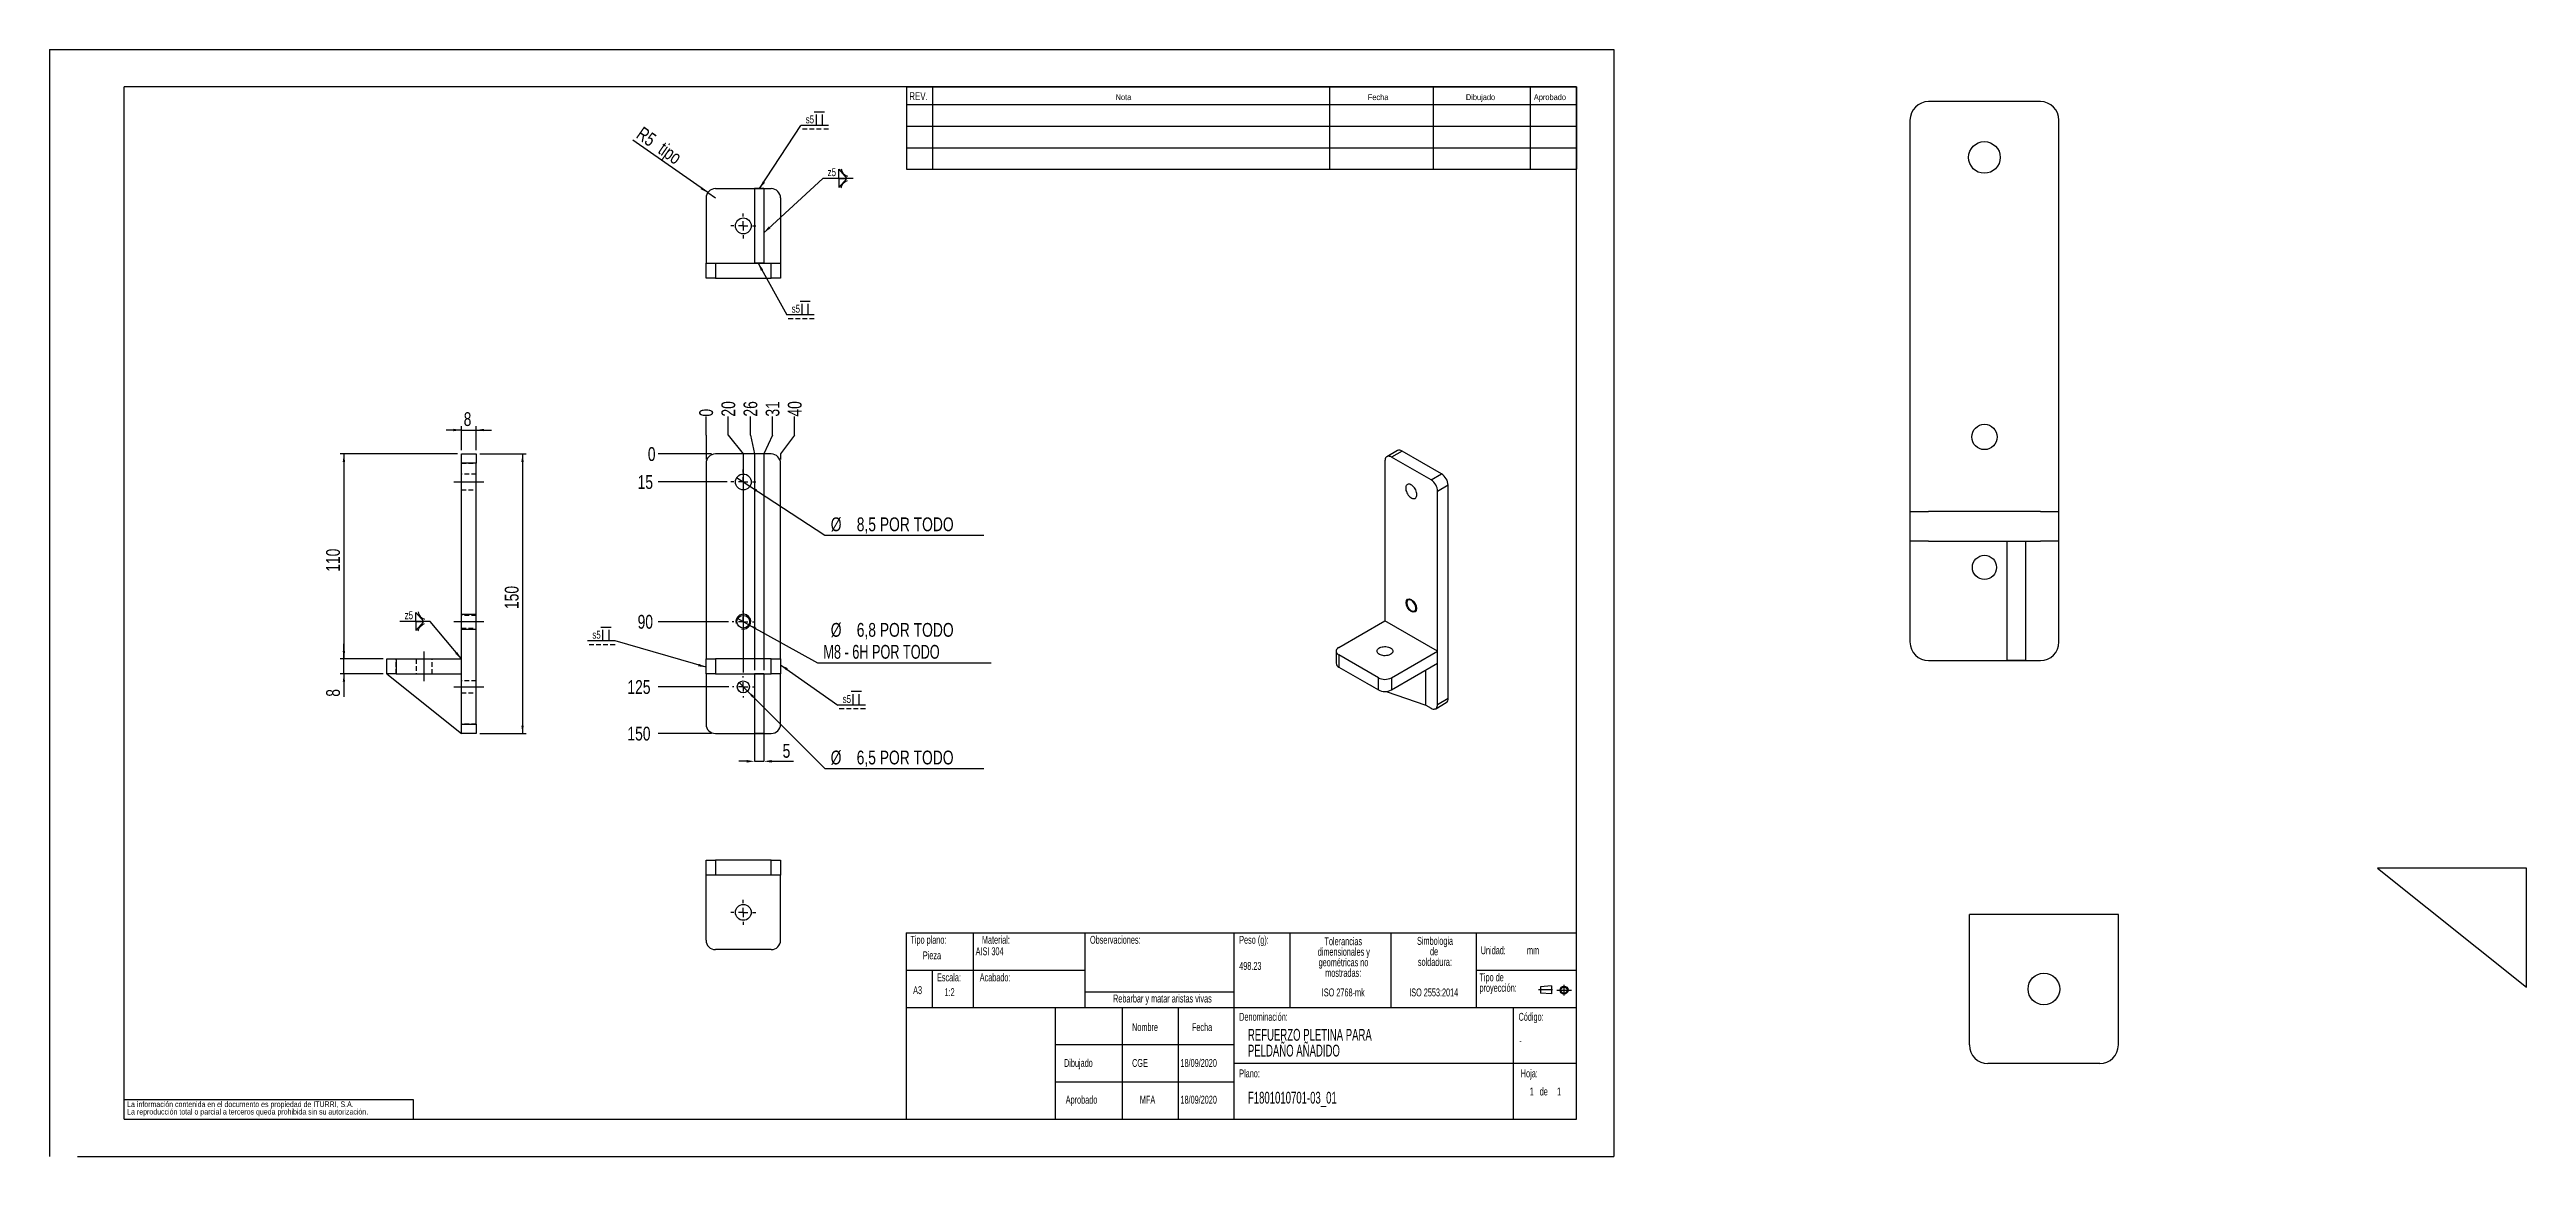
# Model space of a CAD drawing. Extents: x 0 to 2826, y 0 to 813.
# Drawn here: x 0 to 665, y 0 to 297 of the extents above.
import ezdxf

# ---------------------------------------------------------------- set-up
doc = ezdxf.new("R2010")
doc.units = 0
doc.header["$PDSIZE"] = -1
doc.linetypes.add('CENTERX2', pattern=[20.32, 12.7, -2.54, 2.54, -2.54])
doc.linetypes.add('HIDDEN', pattern=[1.905, 1.27, -0.635])
doc.layers.get('0').update_dxf_attribs({"linetype": 'CONTINUOUS'})
doc.layers.get('Defpoints').update_dxf_attribs({"linetype": 'CONTINUOUS'})
for name, color, linetype in [('FORMATO', 7, 'CONTINUOUS'), ('MARCADO', 5, 'CONTINUOUS'), ('SLD-0', 179, 'CONTINUOUS')]:
    doc.layers.add(name, color=color, linetype=linetype)
doc.styles.add('SLDTEXTSTYLE0', font='TXT', dxfattribs={"width": 0.605})
doc.styles.add('SLDTEXTSTYLE1', font='TXT', dxfattribs={"width": 0.75})
doc.styles.add('SLDTEXTSTYLE2', font='TXT', dxfattribs={"width": 0.6875})
doc.dimstyles.new('SLDDIMSTYLE0', dxfattribs={"dimtxt": 3.704167, "dimasz": 2.116667, "dimexe": 0, "dimexo": 0.0625, "dimgap": 0.926042, "dimtad": 0, "dimtih": 1, "dimtoh": 1, "dimdec": 0, "dimlfac": 2, "dimrnd": 1e-09, "dimdsep": 46, "dimtxsty": 'SLDTEXTSTYLE1', "dimblk1": 'NONE', "dimblk2": 'NONE', "dimsah": 1, "dimcen": 0.09, "dimadec": 0, "dimazin": 0, "dimtfac": 1, "dimtdec": 0, "dimtofl": 0, "dimtmove": 0, "dimatfit": 3, "dimldrblk": 'NONE', "dimfxl": 1, "dimtolj": 1, "dimtzin": 12, "dimarcsym": 0})
doc.dimstyles.new('SLDDIMSTYLE1', dxfattribs={"dimtxt": 3.704167, "dimasz": 2.116667, "dimexe": 0, "dimexo": 0.0625, "dimgap": 0.926042, "dimtad": 0, "dimtih": 1, "dimtoh": 1, "dimdec": 1, "dimlfac": 2, "dimrnd": 1e-09, "dimzin": 12, "dimdsep": 46, "dimtxsty": 'SLDTEXTSTYLE1', "dimblk1": 'NONE', "dimblk2": 'NONE', "dimsah": 1, "dimcen": 0.09, "dimadec": 0, "dimazin": 0, "dimtfac": 1, "dimtdec": 1, "dimtofl": 0, "dimtmove": 0, "dimatfit": 3, "dimldrblk": 'NONE', "dimfxl": 1, "dimtolj": 1, "dimtzin": 12, "dimarcsym": 0})
doc.dimstyles.new('SLDDIMSTYLE2', dxfattribs={"dimtxt": 3.704167, "dimasz": 2.116667, "dimexe": 0, "dimexo": 0.0625, "dimgap": 0.926042, "dimtad": 0, "dimtih": 1, "dimtoh": 1, "dimdec": 1, "dimlfac": 2, "dimrnd": 1e-09, "dimzin": 12, "dimdsep": 46, "dimtxsty": 'SLDTEXTSTYLE1', "dimblk1": 'NONE', "dimsah": 1, "dimcen": 0, "dimadec": 0, "dimazin": 0, "dimtfac": 1, "dimtdec": 1, "dimtmove": 0, "dimatfit": 3, "dimldrblk": 'NONE', "dimfxl": 1, "dimtolj": 1, "dimtzin": 12, "dimarcsym": 0})
doc.dimstyles.new('SLDDIMSTYLE3', dxfattribs={"dimtxt": 0.18, "dimasz": 2.116667, "dimexe": 0, "dimexo": 0.0625, "dimgap": 0, "dimtad": 0, "dimtih": 1, "dimtoh": 1, "dimdec": 0, "dimrnd": 1e-09, "dimzin": 0, "dimdsep": 46, "dimtxsty": 'Standard', "dimsah": 1, "dimcen": 0.09, "dimadec": 0, "dimazin": 0, "dimtfac": 2.116667, "dimtdec": 0, "dimtofl": 0, "dimtmove": 0, "dimatfit": 3, "dimfxl": 1, "dimtolj": 1, "dimtzin": 0, "dimarcsym": 0})
doc.dimstyles.new('SLDDIMSTYLE4', dxfattribs={"dimtxt": 3.704167, "dimasz": 2.116667, "dimexe": 0, "dimexo": 0.0625, "dimgap": 0.926042, "dimtad": 1, "dimdec": 1, "dimlfac": 2, "dimrnd": 1e-09, "dimzin": 12, "dimdsep": 46, "dimtxsty": 'SLDTEXTSTYLE1', "dimsah": 1, "dimcen": 0.09, "dimadec": 0, "dimazin": 0, "dimtfac": 1, "dimtdec": 1, "dimtofl": 0, "dimtmove": 0, "dimatfit": 3, "dimfxl": 1, "dimtolj": 1, "dimtzin": 12, "dimarcsym": 0})
doc.dimstyles.new('SLDDIMSTYLE5', dxfattribs={"dimtxt": 3.704167, "dimasz": 2.116667, "dimexe": 0, "dimexo": 0.0625, "dimgap": 0.926042, "dimtad": 1, "dimdec": 1, "dimlfac": 2, "dimrnd": 1e-09, "dimzin": 12, "dimdsep": 46, "dimtxsty": 'SLDTEXTSTYLE1', "dimsah": 1, "dimcen": 0.09, "dimadec": 0, "dimazin": 0, "dimtfac": 1, "dimtdec": 1, "dimtmove": 0, "dimatfit": 0, "dimfxl": 1, "dimtolj": 1, "dimtzin": 12, "dimarcsym": 0})
doc.dimstyles.new('SLDDIMSTYLE6', dxfattribs={"dimtxt": 3.704167, "dimasz": 2.116667, "dimexe": 0, "dimexo": 0.0625, "dimgap": 0.926042, "dimtad": 1, "dimdec": 1, "dimlfac": 2, "dimrnd": 1e-09, "dimzin": 12, "dimdsep": 46, "dimtxsty": 'SLDTEXTSTYLE1', "dimsah": 1, "dimcen": 0, "dimadec": 0, "dimazin": 0, "dimtfac": 1, "dimtdec": 1, "dimtofl": 0, "dimtmove": 0, "dimatfit": 3, "dimfxl": 1, "dimtolj": 1, "dimtzin": 12, "dimarcsym": 0})

msp = doc.modelspace()

# ---------------------------------------------------------------- texts
at = {"layer": 'FORMATO', "attachment_point": 1, "style": 'SLDTEXTSTYLE1'}
for s, insert, char_height in [('REV.', (230.836, 285.552), 2.1167), ('Nota', (286.224, 285.026), 1.5875), ('Fecha', (353.926, 285.026), 1.5875), ('Dibujado', (380.261, 285.026), 1.5875), ('Aprobado', (398.51, 285.026), 1.5875)]:
    msp.add_mtext(s, dxfattribs=dict(at, insert=insert, char_height=char_height))
at = {"layer": 'SLD-0', "style": 'SLDTEXTSTYLE0'}
for s, insert, char_height, attachment_point in [('Tipo plano:', (231.129, 59.181), 2.11667, 1), ('Tipo plano:', (231.129, 59.181), 2.11667, 1), ('Pieza', (234.473, 55.019), 2.1167, 1), ('Pieza', (234.473, 55.019), 2.1167, 1), ('AISI 304', (248.635, 56.106), 2.1167, 1), ('AISI 304', (248.635, 56.106), 2.1167, 1), ('Material:', (250.33, 59.181), 2.1167, 1), ('Material:', (250.33, 59.181), 2.1167, 1), ('Observaciones:', (279.339, 59.181), 2.11667, 1), ('Observaciones:', (279.339, 59.181), 2.11667, 1), ('Peso (g):', (319.403, 59.181), 2.1167, 1), ('Peso (g):', (319.403, 59.181), 2.1167, 1), ('Unidad:', (384.246, 56.371), 2.1167, 1), ('Unidad:', (384.246, 56.371), 2.1167, 1), ('mm', (396.662, 56.371), 2.1167, 1), ('mm', (396.662, 56.371), 2.1167, 1), ('Escala:', (238.263, 49.101), 2.1167, 1), ('Escala:', (238.263, 49.101), 2.1167, 1), ('Acabado:', (249.738, 49.101), 2.1167, 1), ('Acabado:', (249.738, 49.101), 2.1167, 1), ('498.23', (319.403, 52.181), 2.1167, 1), ('498.23', (319.403, 52.181), 2.1167, 1), ('A3', (231.859, 45.674), 2.1167, 1), ('A3', (231.859, 45.674), 2.1167, 1), ('1:2', (240.29, 45.135), 2.1167, 1), ('1:2', (240.29, 45.135), 2.1167, 1), ('Rebarbar y matar aristas vivas', (298.785, 43.424), 2.11667, 2), ('Rebarbar y matar aristas vivas', (298.785, 43.424), 2.11667, 2), ('ISO 2768-mk', (347.337, 45.06), 2.11667, 2), ('ISO 2768-mk', (347.337, 45.06), 2.11667, 2), ('ISO 2553:2014', (371.625, 45.06), 2.11667, 2), ('ISO 2553:2014', (371.625, 45.06), 2.11667, 2), ('Nombre', (290.638, 35.755), 2.1167, 1), ('Nombre', (290.638, 35.755), 2.1167, 1), ('Fecha', (306.708, 35.755), 2.1167, 1), ('Fecha', (306.708, 35.755), 2.1167, 1), ('Denominación:', (319.403, 38.514), 2.11667, 1), ('Denominación:', (319.403, 38.514), 2.11667, 1), ('Código:', (394.398, 38.514), 2.1167, 1), ('Código:', (394.398, 38.514), 2.1167, 1), ('-', (394.586, 32.193), 2.117, 1), ('-', (394.586, 32.193), 2.117, 1), ('Dibujado', (272.373, 26.14), 2.1167, 1), ('Dibujado', (272.373, 26.14), 2.1167, 1), ('CGE', (290.638, 26.14), 2.1167, 1), ('18/09/2020', (303.629, 26.14), 2.1167, 1), ('Plano:', (319.403, 23.338), 2.1167, 1), ('Plano:', (319.403, 23.338), 2.1167, 1), ('Hoja:', (395.014, 23.338), 2.1167, 1), ('Hoja:', (395.014, 23.338), 2.1167, 1), ('Aprobado', (272.825, 16.282), 2.1167, 1), ('Aprobado', (272.825, 16.282), 2.1167, 1), ('MFA', (292.735, 16.282), 2.1167, 1), ('18/09/2020', (303.629, 16.282), 2.1167, 1), ('F1801010701-03_01', (321.739, 17.347), 3.175, 1), ('F1801010701-03_01', (321.739, 17.347), 3.175, 1), ('1', (397.413, 18.475), 2.117, 1), ('1', (397.413, 18.475), 2.117, 1), ('1', (397.413, 18.475), 2.117, 1), ('1', (397.413, 18.475), 2.117, 1), ('de', (400.078, 18.475), 2.1167, 1), ('de', (400.078, 18.475), 2.1167, 1), ('de', (400.078, 18.475), 2.1167, 1), ('de', (400.078, 18.475), 2.1167, 1), ('1', (404.731, 18.475), 2.117, 1), ('1', (404.731, 18.475), 2.117, 1), ('1', (404.731, 18.475), 2.117, 1), ('1', (404.731, 18.475), 2.117, 1)]:
    msp.add_mtext(s, dxfattribs=dict(at, insert=insert, char_height=char_height, attachment_point=attachment_point))

# ---------------------------------------------------------------- blocks, each defined once
blk = doc.blocks.new('BLOQUE3')
at = {"color": 7, "linetype": 'CENTERX2'}
for p, q in [((397.92, 130.06), (394.8, 130.06)), ((398.88, 130.02), (402.16, 130.02)), ((400.52, 128.85), (400.52, 131.19))]:
    blk.add_line(p, q, dxfattribs=at)
at = {"color": 7, "linetype": 'Continuous'}
for p, q in [((397.68, 130.95), (395.23, 130.77)), ((395.23, 130.77), (395.23, 129.34)), ((397.68, 129.16), (395.23, 129.34)), ((397.68, 130.95), (397.68, 129.16))]:
    blk.add_line(p, q, dxfattribs=at)
for radius in [0.892, 0.713]:
    blk.add_circle((400.52, 130.02), radius, dxfattribs=at)
blk = doc.blocks.new('SW_NOTE_0')
at = {"layer": 'SLD-0', "color": 0, "attachment_point": 2, "style": 'SLDTEXTSTYLE0'}
for s, insert, char_height in [('dimensionales y', (7.54, -0.09), 2.1167), ('Tolerancias', (7.41, 2.73), 2.1167), ('geométricas no', (7.46, -2.92), 2.1167), ('mostradas:', (7.38, -5.74), 2.117)]:
    blk.add_mtext(s, dxfattribs=dict(at, insert=insert, char_height=char_height))
blk = doc.blocks.new('SW_NOTE_0_1')
at = {"layer": 'SLD-0', "color": 0, "attachment_point": 1, "style": 'SLDTEXTSTYLE0'}
for s, insert, char_height in [('Tipo de', (0, 2.73), 2.117), ('proyección:', (0, -0.09), 2.1167)]:
    blk.add_mtext(s, dxfattribs=dict(at, insert=insert, char_height=char_height))
blk = doc.blocks.new('SW_NOTE_0_2')
at = {"layer": 'SLD-0', "color": 0, "char_height": 2.117, "attachment_point": 2, "style": 'SLDTEXTSTYLE0'}
for s, insert in [('Simbologia', (7.11, 2.73)), ('de', (6.84, -0.09)), ('soldadura:', (7.06, -2.92))]:
    blk.add_mtext(s, dxfattribs=dict(at, insert=insert))
blk = doc.blocks.new('SW_NOTE_0_3')
at = {"layer": 'SLD-0', "color": 0, "char_height": 1.5, "attachment_point": 1, "style": 'SLDTEXTSTYLE1'}
for s, insert in [('La información contenida en el documento es propiedad de ITURRI, S.A.', (0, 1.93)), ('La reproducción total o parcial a terceros queda prohibida sin su autorización.', (0, -0.07))]:
    blk.add_mtext(s, dxfattribs=dict(at, insert=insert))
blk = doc.blocks.new('SW_NOTE_0_4')
at = {"layer": 'SLD-0', "color": 0, "char_height": 3.175, "attachment_point": 1, "style": 'SLDTEXTSTYLE0'}
for s, insert in [('REFUERZO PLETINA PARA', (0, 4.09)), ('PELDAÑO AÑADIDO', (0, -0.14))]:
    blk.add_mtext(s, dxfattribs=dict(at, insert=insert))
blk = doc.blocks.new('SW_NOTE_0_5')
at = {"layer": 'SLD-0', "color": 0, "attachment_point": 2, "style": 'SLDTEXTSTYLE0'}
for s, insert, char_height in [('dimensionales y', (7.54, -0.09), 2.1167), ('Tolerancias', (7.41, 2.73), 2.1167), ('geométricas no', (7.46, -2.92), 2.1167), ('mostradas:', (7.38, -5.74), 2.117)]:
    blk.add_mtext(s, dxfattribs=dict(at, insert=insert, char_height=char_height))
blk = doc.blocks.new('SW_NOTE_0_6')
at = {"layer": 'SLD-0', "color": 0, "attachment_point": 1, "style": 'SLDTEXTSTYLE0'}
for s, insert, char_height in [('Tipo de', (0, 2.73), 2.117), ('proyección:', (0, -0.09), 2.1167)]:
    blk.add_mtext(s, dxfattribs=dict(at, insert=insert, char_height=char_height))
blk = doc.blocks.new('SW_NOTE_0_7')
at = {"layer": 'SLD-0', "color": 0, "char_height": 2.117, "attachment_point": 2, "style": 'SLDTEXTSTYLE0'}
for s, insert in [('Simbologia', (7.11, 2.73)), ('de', (6.84, -0.09)), ('soldadura:', (7.06, -2.92))]:
    blk.add_mtext(s, dxfattribs=dict(at, insert=insert))
blk = doc.blocks.new('SW_NOTE_0_8')
at = {"layer": 'SLD-0', "color": 0, "char_height": 1.5, "attachment_point": 1, "style": 'SLDTEXTSTYLE1'}
for s, insert in [('La información contenida en el documento es propiedad de ITURRI, S.A.', (0, 1.93)), ('La reproducción total o parcial a terceros queda prohibida sin su autorización.', (0, -0.07))]:
    blk.add_mtext(s, dxfattribs=dict(at, insert=insert))
blk = doc.blocks.new('SW_NOTE_0_9')
at = {"layer": 'SLD-0', "color": 0, "char_height": 3.175, "attachment_point": 1, "style": 'SLDTEXTSTYLE0'}
for s, insert in [('REFUERZO PLETINA PARA', (0, 4.09)), ('PELDAÑO AÑADIDO', (0, -0.14))]:
    blk.add_mtext(s, dxfattribs=dict(at, insert=insert))
blk = doc.blocks.new('_D')
at = {"layer": 'FORMATO', "transparency": 16777216}
blk.add_line((177.76, 188.48), (163.37, 188.48), dxfattribs=at)
at = {"layer": 'FORMATO', "transparency": 16777216, "insert": (160.63, 190.31), "char_height": 3.7, "attachment_point": 1, "style": 'SLDTEXTSTYLE1'}
blk.add_mtext('0', dxfattribs=at)
blk = doc.blocks.new('_NONE')
blk = doc.blocks.new('_D_1')
at = {"layer": 'FORMATO', "color": 7, "transparency": 16777216}
blk.add_line((181.89, 180.98), (163.37, 180.98), dxfattribs=at)
at = {"layer": 'FORMATO', "color": 7, "transparency": 16777216, "insert": (157.89, 182.81), "char_height": 3.704, "attachment_point": 1, "style": 'SLDTEXTSTYLE1'}
blk.add_mtext('15', dxfattribs=at)
blk = doc.blocks.new('_D_2')
at = {"layer": 'FORMATO', "color": 7, "transparency": 16777216}
blk.add_line((182.31, 143.48), (163.37, 143.48), dxfattribs=at)
at = {"layer": 'FORMATO', "color": 7, "transparency": 16777216, "insert": (157.89, 145.31), "char_height": 3.704, "attachment_point": 1, "style": 'SLDTEXTSTYLE1'}
blk.add_mtext('90', dxfattribs=at)
blk = doc.blocks.new('_D_3')
at = {"layer": 'FORMATO', "color": 7, "transparency": 16777216}
blk.add_line((182.39, 125.98), (163.37, 125.98), dxfattribs=at)
at = {"layer": 'FORMATO', "color": 7, "transparency": 16777216, "insert": (155.15, 127.81), "char_height": 3.704, "attachment_point": 1, "style": 'SLDTEXTSTYLE1'}
blk.add_mtext('125', dxfattribs=at)
blk = doc.blocks.new('_D_4')
at = {"layer": 'FORMATO', "color": 7, "transparency": 16777216}
blk.add_line((177.76, 113.48), (163.37, 113.48), dxfattribs=at)
at = {"layer": 'FORMATO', "color": 7, "transparency": 16777216, "insert": (155.15, 115.31), "char_height": 3.704, "attachment_point": 1, "style": 'SLDTEXTSTYLE1'}
blk.add_mtext('150', dxfattribs=at)
blk = doc.blocks.new('_D_5')
at = {"layer": 'FORMATO', "transparency": 16777216}
for p, q in [((176.26, 193.52), (176.26, 198.52)), ((176.26, 193.52), (176.26, 188.52)), ((176.26, 188.52), (176.26, 186.98))]:
    blk.add_line(p, q, dxfattribs=at)
at = {"layer": 'FORMATO', "transparency": 16777216, "insert": (174.43, 198.52), "char_height": 3.7, "attachment_point": 1, "rotation": 90, "style": 'SLDTEXTSTYLE1'}
blk.add_mtext('0', dxfattribs=at)
blk = doc.blocks.new('_D_6')
at = {"layer": 'FORMATO', "color": 7, "transparency": 16777216}
for p, q in [((182.21, 193.52), (182.21, 198.52)), ((182.21, 193.52), (186.26, 188.52)), ((186.26, 188.52), (186.26, 129.86))]:
    blk.add_line(p, q, dxfattribs=at)
at = {"layer": 'FORMATO', "color": 7, "transparency": 16777216, "insert": (180.38, 198.52), "char_height": 3.704, "attachment_point": 1, "rotation": 90, "style": 'SLDTEXTSTYLE1'}
blk.add_mtext('20', dxfattribs=at)
blk = doc.blocks.new('_D_7')
at = {"layer": 'FORMATO', "color": 7, "transparency": 16777216}
for p, q in [((188.15, 193.52), (188.15, 198.52)), ((188.15, 193.52), (189.26, 188.52)), ((189.26, 188.52), (189.26, 130.48))]:
    blk.add_line(p, q, dxfattribs=at)
at = {"layer": 'FORMATO', "color": 7, "transparency": 16777216, "insert": (186.32, 198.52), "char_height": 3.704, "attachment_point": 1, "rotation": 90, "style": 'SLDTEXTSTYLE1'}
blk.add_mtext('26', dxfattribs=at)
blk = doc.blocks.new('_D_8')
at = {"layer": 'FORMATO', "color": 7, "transparency": 16777216}
for p, q in [((194.1, 193.52), (191.76, 188.52)), ((194.1, 193.52), (194.1, 198.52)), ((191.76, 188.52), (191.76, 130.48))]:
    blk.add_line(p, q, dxfattribs=at)
at = {"layer": 'FORMATO', "color": 7, "transparency": 16777216, "insert": (192.26, 198.52), "char_height": 3.704, "attachment_point": 1, "rotation": 90, "style": 'SLDTEXTSTYLE1'}
blk.add_mtext('31', dxfattribs=at)
blk = doc.blocks.new('_D_9')
at = {"layer": 'FORMATO', "color": 7, "transparency": 16777216}
for p, q in [((200.04, 193.52), (196.26, 188.52)), ((200.04, 193.52), (200.04, 198.52)), ((196.26, 188.52), (196.26, 186.98))]:
    blk.add_line(p, q, dxfattribs=at)
at = {"layer": 'FORMATO', "color": 7, "transparency": 16777216, "insert": (198.21, 198.52), "char_height": 3.704, "attachment_point": 1, "rotation": 90, "style": 'SLDTEXTSTYLE1'}
blk.add_mtext('40', dxfattribs=at)
blk = doc.blocks.new('_D_10')
at = {"layer": 'FORMATO', "transparency": 16777216}
for p, q in [((184.48, 182.14), (188.04, 179.82)), ((188.04, 179.82), (208.16, 166.69)), ((208.16, 166.69), (250.85, 166.69))]:
    blk.add_line(p, q, dxfattribs=at)
blk.add_solid([(188.04, 179.82), (189.64, 178.39), (189.99, 178.94)], dxfattribs=at)
at = {"layer": 'FORMATO', "transparency": 16777216, "attachment_point": 1, "style": 'SLDTEXTSTYLE1'}
for s, insert, char_height in [('%%c', (209.74, 171.47), 3.704), ('8,5 POR TODO', (216.72, 171.47), 3.7042)]:
    blk.add_mtext(s, dxfattribs=dict(at, insert=insert, char_height=char_height))
blk = doc.blocks.new('_D_11')
at = {"layer": 'FORMATO', "transparency": 16777216}
for p, q in [((184.78, 144.3), (187.75, 142.66)), ((187.75, 142.66), (206.17, 132.48)), ((206.17, 132.48), (252.84, 132.48))]:
    blk.add_line(p, q, dxfattribs=at)
blk.add_solid([(187.75, 142.66), (189.45, 141.35), (189.76, 141.92)], dxfattribs=at)
at = {"layer": 'FORMATO', "transparency": 16777216, "attachment_point": 1}
for s, insert, char_height, style in [('%%c', (209.74, 143.14), 3.704, 'SLDTEXTSTYLE1'), ('6,8 POR TODO', (216.72, 143.14), 3.7042, 'SLDTEXTSTYLE1'), ('M8 - 6H POR TODO', (207.76, 137.25), 3.7042, 'SLDTEXTSTYLE2')]:
    blk.add_mtext(s, dxfattribs=dict(at, insert=insert, char_height=char_height, style=style))
blk = doc.blocks.new('_D_12')
at = {"layer": 'FORMATO', "transparency": 16777216}
for p, q in [((185.11, 127.13), (187.41, 124.83)), ((187.41, 124.83), (208.13, 104.11)), ((208.13, 104.11), (250.83, 104.11))]:
    blk.add_line(p, q, dxfattribs=at)
blk.add_solid([(187.41, 124.83), (188.68, 123.11), (189.14, 123.57)], dxfattribs=at)
at = {"layer": 'FORMATO', "transparency": 16777216, "attachment_point": 1, "style": 'SLDTEXTSTYLE1'}
for s, insert, char_height in [('%%c', (209.72, 108.89), 3.704), ('6,5 POR TODO', (216.7, 108.89), 3.7042)]:
    blk.add_mtext(s, dxfattribs=dict(at, insert=insert, char_height=char_height))
blk = doc.blocks.new('SW_CENTERMARKSYMBOL_0')
at = {"layer": 'FORMATO', "color": 0}
for p, q in [((-2.5, 0), (-2.875, 0)), ((0, 0), (-1.25, 0)), ((0, 2.5), (0, 2.875)), ((0, 0), (0, 1.25)), ((0, 0), (0, -1.25)), ((0, 0), (1.25, 0)), ((2.5, 0), (2.875, 0)), ((0, -2.5), (0, -2.875))]:
    blk.add_line(p, q, dxfattribs=at)
blk = doc.blocks.new('SW_CENTERMARKSYMBOL_1')
at = {"layer": 'FORMATO', "color": 0}
for p, q in [((-2.5, 0), (-3.375, 0)), ((0, 0), (-1.25, 0)), ((0, 2.5), (0, 3.375)), ((0, 0), (0, 1.25)), ((0, 0), (0, -1.25)), ((0, 0), (1.25, 0)), ((2.5, 0), (3.375, 0)), ((0, -2.5), (0, -3.375))]:
    blk.add_line(p, q, dxfattribs=at)
blk = doc.blocks.new('SW_CENTERMARKSYMBOL_2')
at = {"layer": 'FORMATO', "color": 0}
for p, q in [((-2.5, 0), (-2.95, 0)), ((0, 0), (-1.25, 0)), ((0, 2.5), (0, 2.95)), ((0, 0), (0, 1.25)), ((0, 0), (0, -1.25)), ((0, 0), (1.25, 0)), ((2.5, 0), (2.95, 0)), ((0, -2.5), (0, -2.95))]:
    blk.add_line(p, q, dxfattribs=at)
blk = doc.blocks.new('SW_SYMBOL_WELD_BUSQ')
at = {"layer": 'FORMATO', "color": 0}
for p, q in [((200, 0), (200, 1100)), ((800, 0), (800, 1100))]:
    blk.add_line(p, q, dxfattribs=at)
blk = doc.blocks.new('SW_SYMBOL_WLDSI_FLT')
at = {"layer": 'FORMATO', "color": 0}
blk.add_line((0, 0), (1000, 0), dxfattribs=at)
blk = doc.blocks.new('SW_WELDSYMBOL_0')
at = {"layer": 'FORMATO', "color": 0}
blk.add_line((0, 0), (-7.37, 0), dxfattribs=at)
at = {"layer": 'FORMATO', "color": 0, "linetype": 'HIDDEN'}
blk.add_line((0, -1), (-7.37, -1), dxfattribs=at)
at = {"layer": 'FORMATO', "color": 0, "xscale": 0.0027037109375, "yscale": 0.0027037109375, "zscale": 0.0027037109375}
for name, p in [('SW_SYMBOL_WLDSI_FLT', (-3.78, 3.73)), ('SW_SYMBOL_WELD_BUSQ', (-3.78, 0.01))]:
    blk.add_blockref(name, p, dxfattribs=at)
at = {"layer": 'FORMATO', "color": 0, "insert": (-6.09, 2.73), "char_height": 2.117, "attachment_point": 1, "style": 'SLDTEXTSTYLE1'}
blk.add_mtext('s5', dxfattribs=at)
blk = doc.blocks.new('SW_WELDSYMBOL_1')
at = {"layer": 'FORMATO', "color": 0}
blk.add_line((7.37, 0), (0, 0), dxfattribs=at)
at = {"layer": 'FORMATO', "color": 0, "linetype": 'HIDDEN'}
blk.add_line((7.37, -1), (0, -1), dxfattribs=at)
at = {"layer": 'FORMATO', "color": 0, "xscale": 0.0027037109375, "yscale": 0.0027037109375, "zscale": 0.0027037109375}
for name, p in [('SW_SYMBOL_WLDSI_FLT', (3.59, 3.73)), ('SW_SYMBOL_WELD_BUSQ', (3.59, 0.01))]:
    blk.add_blockref(name, p, dxfattribs=at)
at = {"layer": 'FORMATO', "color": 0, "insert": (1.28, 2.73), "char_height": 2.117, "attachment_point": 1, "style": 'SLDTEXTSTYLE1'}
blk.add_mtext('s5', dxfattribs=at)
blk = doc.blocks.new('_D_13')
at = {"layer": 'FORMATO', "color": 7, "transparency": 16777216}
for p, q in [((115.56, 188.48), (127.99, 188.48)), ((126.99, 188.48), (126.99, 113.48)), ((115.56, 113.48), (127.99, 113.48))]:
    blk.add_line(p, q, dxfattribs=at)
for points in [[(126.99, 188.48), (126.67, 186.37), (127.32, 186.37)], [(126.99, 113.48), (127.32, 115.6), (126.67, 115.6)]]:
    blk.add_solid(points, dxfattribs=at)
at = {"layer": 'FORMATO', "color": 7, "transparency": 16777216, "insert": (122.22, 146.88), "char_height": 3.704, "attachment_point": 1, "rotation": 90, "style": 'SLDTEXTSTYLE1'}
blk.add_mtext('150', dxfattribs=at)
blk = doc.blocks.new('_D_14')
at = {"layer": 'FORMATO', "color": 7, "transparency": 16777216}
for p, q in [((109.56, 188.48), (78.03, 188.48)), ((79.03, 188.48), (79.03, 133.48)), ((89.56, 133.48), (78.03, 133.48))]:
    blk.add_line(p, q, dxfattribs=at)
for points in [[(79.03, 188.48), (78.71, 186.37), (79.36, 186.37)], [(79.03, 133.48), (79.36, 135.6), (78.71, 135.6)]]:
    blk.add_solid(points, dxfattribs=at)
at = {"layer": 'FORMATO', "color": 7, "transparency": 16777216, "insert": (74.26, 156.88), "char_height": 3.704, "attachment_point": 1, "rotation": 90, "style": 'SLDTEXTSTYLE1'}
blk.add_mtext('110', dxfattribs=at)
blk = doc.blocks.new('_D_15')
at = {"layer": 'FORMATO', "color": 7, "transparency": 16777216}
for p, q in [((89.56, 133.48), (78.03, 133.48)), ((79.03, 133.48), (79.03, 137.55)), ((79.03, 129.48), (79.03, 133.48)), ((89.56, 129.48), (78.03, 129.48)), ((79.03, 129.48), (79.03, 123.35))]:
    blk.add_line(p, q, dxfattribs=at)
for points in [[(79.03, 133.48), (79.36, 135.6), (78.71, 135.6)], [(79.03, 129.48), (78.71, 127.37), (79.36, 127.37)]]:
    blk.add_solid(points, dxfattribs=at)
at = {"layer": 'FORMATO', "color": 7, "transparency": 16777216, "insert": (74.26, 123.35), "char_height": 3.7, "attachment_point": 1, "rotation": 90, "style": 'SLDTEXTSTYLE1'}
blk.add_mtext('8', dxfattribs=at)
blk = doc.blocks.new('_D_16')
at = {"layer": 'FORMATO', "color": 7, "transparency": 16777216}
for p, q in [((110.56, 194.91), (106.49, 194.91)), ((110.56, 189.48), (110.56, 195.91)), ((110.56, 194.91), (114.56, 194.91)), ((114.56, 189.48), (114.56, 195.91)), ((114.56, 194.91), (118.63, 194.91))]:
    blk.add_line(p, q, dxfattribs=at)
for points in [[(110.56, 194.91), (108.45, 195.24), (108.45, 194.59)], [(114.56, 194.91), (116.68, 194.59), (116.68, 195.24)]]:
    blk.add_solid(points, dxfattribs=at)
at = {"layer": 'FORMATO', "color": 7, "transparency": 16777216, "insert": (111.19, 199.69), "char_height": 3.7, "attachment_point": 1, "style": 'SLDTEXTSTYLE1'}
blk.add_mtext('8', dxfattribs=at)
blk = doc.blocks.new('SW_SYMBOL_WELD_FILL')
at = {"layer": 'FORMATO', "color": 0}
for p, q in [((100, 0), (100, 900)), ((100, 900), (900, 0)), ((100, 0), (900, 0))]:
    blk.add_line(p, q, dxfattribs=at)
blk = doc.blocks.new('SW_SYMBOL_WLDSI_FCNC')
at = {"layer": 'FORMATO', "color": 0}
blk.add_arc((1275, 1068.75), 900, 188, 252, dxfattribs=at)
blk = doc.blocks.new('SW_WELDSYMBOL_2')
at = {"layer": 'FORMATO', "color": 0}
blk.add_line((0, 0), (-8.14, 0), dxfattribs=at)
at = {"layer": 'FORMATO', "color": 0, "xscale": 0.0027037109375, "yscale": 0.0027037109375, "zscale": 0.0027037109375}
for name, p in [('SW_SYMBOL_WELD_FILL', (-4.12, 0.01)), ('SW_SYMBOL_WLDSI_FCNC', (-4.26, 0.01))]:
    blk.add_blockref(name, p, dxfattribs=at)
at = {"layer": 'FORMATO', "color": 0, "extrusion": (0, 0, -1), "xscale": 0.0027037109375, "yscale": 0.0027037109375, "zscale": 0.0027037109375, "rotation": 180}
for name, p in [('SW_SYMBOL_WELD_FILL', (4.12, 0.01)), ('SW_SYMBOL_WLDSI_FCNC', (4.26, 0.01))]:
    blk.add_blockref(name, p, dxfattribs=at)
at = {"layer": 'FORMATO', "color": 0, "insert": (-6.86, 2.73), "char_height": 2.117, "attachment_point": 1, "style": 'SLDTEXTSTYLE1'}
blk.add_mtext('z5', dxfattribs=at)
blk = doc.blocks.new('SW_CENTERMARKSYMBOL_3')
at = {"layer": 'FORMATO', "color": 0}
for p, q in [((-2.5, 0), (-3.375, 0)), ((0, 0), (-1.25, 0)), ((0, 2.5), (0, 3.375)), ((0, 0), (0, 1.25)), ((0, 0), (0, -1.25)), ((0, 0), (1.25, 0)), ((2.5, 0), (3.375, 0)), ((0, -2.5), (0, -3.375))]:
    blk.add_line(p, q, dxfattribs=at)
blk = doc.blocks.new('_D_17')
at = {"layer": 'FORMATO', "color": 7, "transparency": 16777216}
for q in [(156.64, 272.65), (178.76, 257.18)]:
    blk.add_line((176.72, 258.61), q, dxfattribs=at)
blk.add_solid([(176.72, 258.61), (175.17, 260.09), (174.79, 259.56)], dxfattribs=at)
at = {"layer": 'FORMATO', "color": 7, "transparency": 16777216, "char_height": 3.704, "attachment_point": 1, "rotation": 325.02841, "style": 'SLDTEXTSTYLE1'}
for s, insert in [('R5', (159.36, 276.54)), ('tipo', (165.2, 272.46))]:
    blk.add_mtext(s, dxfattribs=dict(at, insert=insert))
blk = doc.blocks.new('SW_CENTERMARKSYMBOL_4')
at = {"layer": 'FORMATO', "color": 0}
for p, q in [((-2.5, 0), (-3.375, 0)), ((0, 0), (-1.25, 0)), ((0, 2.5), (0, 3.375)), ((0, 0), (0, 1.25)), ((0, 0), (0, -1.25)), ((0, 0), (1.25, 0)), ((2.5, 0), (3.375, 0)), ((0, -2.5), (0, -3.375))]:
    blk.add_line(p, q, dxfattribs=at)
blk = doc.blocks.new('SW_WELDSYMBOL_3')
at = {"layer": 'FORMATO', "color": 0}
blk.add_line((8.14, 0), (0, 0), dxfattribs=at)
at = {"layer": 'FORMATO', "color": 0, "xscale": 0.0027037109375, "yscale": 0.0027037109375, "zscale": 0.0027037109375}
for name, p in [('SW_SYMBOL_WELD_FILL', (4.02, 0.01)), ('SW_SYMBOL_WLDSI_FCNC', (3.89, 0.01))]:
    blk.add_blockref(name, p, dxfattribs=at)
at = {"layer": 'FORMATO', "color": 0, "extrusion": (0, 0, -1), "xscale": 0.0027037109375, "yscale": 0.0027037109375, "zscale": 0.0027037109375, "rotation": 180}
for name, p in [('SW_SYMBOL_WELD_FILL', (-4.02, 0.01)), ('SW_SYMBOL_WLDSI_FCNC', (-3.89, 0.01))]:
    blk.add_blockref(name, p, dxfattribs=at)
at = {"layer": 'FORMATO', "color": 0, "insert": (1.28, 2.73), "char_height": 2.117, "attachment_point": 1, "style": 'SLDTEXTSTYLE1'}
blk.add_mtext('z5', dxfattribs=at)
blk = doc.blocks.new('SW_WELDSYMBOL_4')
at = {"layer": 'FORMATO', "color": 0}
blk.add_line((7.37, 0), (0, 0), dxfattribs=at)
at = {"layer": 'FORMATO', "color": 0, "linetype": 'HIDDEN'}
blk.add_line((7.37, -1), (0, -1), dxfattribs=at)
at = {"layer": 'FORMATO', "color": 0, "xscale": 0.0027037109375, "yscale": 0.0027037109375, "zscale": 0.0027037109375}
for name, p in [('SW_SYMBOL_WLDSI_FLT', (3.59, 3.73)), ('SW_SYMBOL_WELD_BUSQ', (3.59, 0.01))]:
    blk.add_blockref(name, p, dxfattribs=at)
at = {"layer": 'FORMATO', "color": 0, "insert": (1.28, 2.73), "char_height": 2.117, "attachment_point": 1, "style": 'SLDTEXTSTYLE1'}
blk.add_mtext('s5', dxfattribs=at)
blk = doc.blocks.new('SW_WELDSYMBOL_5')
at = {"layer": 'FORMATO', "color": 0}
blk.add_line((7.37, 0), (0, 0), dxfattribs=at)
at = {"layer": 'FORMATO', "color": 0, "linetype": 'HIDDEN'}
blk.add_line((7.37, -1), (0, -1), dxfattribs=at)
at = {"layer": 'FORMATO', "color": 0, "xscale": 0.0027037109375, "yscale": 0.0027037109375, "zscale": 0.0027037109375}
for name, p in [('SW_SYMBOL_WLDSI_FLT', (3.59, 3.73)), ('SW_SYMBOL_WELD_BUSQ', (3.59, 0.01))]:
    blk.add_blockref(name, p, dxfattribs=at)
at = {"layer": 'FORMATO', "color": 0, "insert": (1.28, 2.73), "char_height": 2.117, "attachment_point": 1, "style": 'SLDTEXTSTYLE1'}
blk.add_mtext('s5', dxfattribs=at)
blk = doc.blocks.new('*D46')
at = {"layer": 'Defpoints', "color": 0, "transparency": 16777216}
for p in [(189.26, 129.48), (191.76, 129.48), (191.76, 106.02)]:
    blk.add_point(p, dxfattribs=at)
at = {"layer": 'FORMATO', "color": 0, "lineweight": -2, "transparency": 16777216}
for p, q in [((189.26, 129.42), (189.26, 106.02)), ((191.76, 129.42), (191.76, 106.02)), ((187.15, 106.02), (185.03, 106.02)), ((189.26, 106.02), (191.76, 106.02)), ((193.88, 106.02), (199.7, 106.02))]:
    blk.add_line(p, q, dxfattribs=at)
at = {"layer": 'FORMATO', "color": 0, "transparency": 16777216}
for points in [[(187.15, 106.37), (187.15, 105.67), (189.26, 106.02)], [(193.88, 106.37), (193.88, 105.67), (191.76, 106.02)]]:
    blk.add_solid(points, dxfattribs=at)
at = {"layer": 'FORMATO', "color": 0, "transparency": 16777216, "insert": (197.85, 108.8), "char_height": 3.704, "attachment_point": 5, "style": 'SLDTEXTSTYLE1'}
blk.add_mtext('\\A1;5', dxfattribs=at)

# ---------------------------------------------------------------- dimensions: what is measured, and where the dimension line sits
at = {"layer": 'FORMATO', "color": 7}
dim = msp.add_radius_dim(center=(178.764, 257.182), mpoint=(176.715, 258.615), text='<> tipo', dimstyle='SLDDIMSTYLE6', dxfattribs=at)
dim.commit()
dim.dimension.update_dxf_attribs({"geometry": '_D_17', "text_midpoint": (163.163, 268.094), "dimtype": 164})
dim = msp.add_linear_dim(base=(114.563, 194.911), p1=(110.563, 188.482), p2=(114.563, 188.482), dimstyle='SLDDIMSTYLE5', dxfattribs=at)
dim.commit()
dim.dimension.update_dxf_attribs({"geometry": '_D_16', "text_midpoint": (112.563, 194.911), "dimtype": 160})
at = {"layer": 'FORMATO'}
for feature_location, offset, dtype, origin, picture, middle in [((176.263989287, 185.98214977), (0, 12.536493318), 1, (176.263989287, 185.98214977), '_D_5', (176.263989287, 199.88712685)), ((178.763989287, 188.48214977), (-15.398096209, 0), 0, (178.763989287, 188.48214977), '_D', (161.997409317, 188.48214977))]:
    dim = msp.add_ordinate_dim(feature_location=feature_location, offset=offset, dtype=dtype, origin=origin, dimstyle='SLDDIMSTYLE0', dxfattribs=at)
    dim.commit()
    dim.dimension.update_dxf_attribs({"geometry": picture, "text_midpoint": middle})
at = {"layer": 'FORMATO', "color": 7}
for feature_location, offset, dtype, origin, picture, middle in [((186.264, 128.857), (-4.056, 69.661), 1, (176.264, 185.982), '_D_6', (182.208, 201.256)), ((189.264, 129.482), (-1.111, 69.036), 1, (176.264, 185.982), '_D_7', (188.153, 201.256)), ((191.764, 129.482), (2.333, 69.036), 1, (176.264, 185.982), '_D_8', (194.097, 201.256)), ((196.264, 185.982), (3.777, 12.536), 1, (176.264, 185.982), '_D_9', (200.041, 201.256)), ((183.389, 125.982), (-20.023, 0), 0, (178.764, 188.482), '_D_3', (159.26, 125.982)), ((178.764, 113.482), (-15.398, 0), 0, (178.764, 188.482), '_D_4', (159.26, 113.482)), ((182.889, 180.982), (-19.523, 0), 0, (178.764, 188.482), '_D_1', (160.629, 180.982)), ((183.314, 143.482), (-19.948, 0), 0, (178.764, 188.482), '_D_2', (160.629, 143.482))]:
    dim = msp.add_ordinate_dim(feature_location=feature_location, offset=offset, dtype=dtype, origin=origin, dimstyle='SLDDIMSTYLE1', dxfattribs=at)
    dim.commit()
    dim.dimension.update_dxf_attribs({"geometry": picture, "text_midpoint": middle})
for base, p1, p2, dimstyle, picture, middle in [((79.031, 133.482), (110.563, 188.482), (90.563, 133.482), 'SLDDIMSTYLE4', '_D_14', (79.031, 160.982)), ((126.994, 113.482), (114.563, 188.482), (114.563, 113.482), 'SLDDIMSTYLE4', '_D_13', (126.994, 150.982)), ((79.031, 133.482), (90.563, 129.482), (90.563, 133.482), 'SLDDIMSTYLE5', '_D_15', (79.031, 124.717))]:
    dim = msp.add_linear_dim(base=base, p1=p1, p2=p2, angle=90, dimstyle=dimstyle, dxfattribs=at)
    dim.commit()
    dim.dimension.update_dxf_attribs({"geometry": picture, "text_midpoint": middle, "dimtype": 160})
at = {"layer": 'FORMATO'}
for p1, p2, text, picture, middle in [((184.485, 182.144), (188.043, 179.821), '<> POR TODO\\P', '_D_10', (230.299, 169.635)), ((184.776, 144.305), (187.752, 142.66), '<> POR TODO\\PM8 - 6H POR TODO\\P', '_D_11', (230.299, 138.363)), ((185.115, 127.131), (187.413, 124.833), '<> POR TODO\\P', '_D_12', (230.276, 107.055))]:
    dim = msp.add_diameter_dim_2p(p1=p1, p2=p2, text=text, dimstyle='SLDDIMSTYLE2', dxfattribs=at)
    dim.commit()
    dim.dimension.update_dxf_attribs({"geometry": picture, "text_midpoint": middle, "dimtype": 163})
at = {"layer": 'FORMATO', "color": 7}
dim = msp.add_linear_dim(base=(191.764, 106.021), p1=(189.264, 129.482), p2=(191.764, 129.482), dimstyle='SLDDIMSTYLE5', dxfattribs=at)
dim.commit()
dim.dimension.update_dxf_attribs({"geometry": '*D46', "text_midpoint": (197.849, 108.799)})

# ---------------------------------------------------------------- linework, layer by layer
at = {"color": 7, "linetype": 'Continuous'}
for p, q in [((0, 297), (420, 297)), ((0, 297), (0, -0.001)), ((420, 297), (420, 0)), ((410, 287), (20, 287)), ((20, 10), (20, 287)), ((410, 10), (410, 287)), ((534.49, 283.047), (504.49, 283.047)), ((499.49, 278.047), (499.49, 165.047)), ((539.49, 165.047), (539.49, 278.047)), ((178.764, 259.682), (193.764, 259.682)), ((191.764, 259.682), (189.264, 259.682)), ((189.264, 259.682), (189.264, 239.682)), ((191.764, 259.682), (191.764, 239.682)), ((176.264, 257.182), (176.264, 239.682)), ((196.264, 257.182), (196.264, 239.682)), ((176.264, 235.682), (176.264, 239.682)), ((176.264, 239.682), (178.764, 239.682)), ((178.764, 239.682), (178.764, 235.682)), ((178.764, 239.682), (193.764, 239.682)), ((191.764, 239.682), (189.264, 239.682)), ((193.764, 235.682), (193.764, 239.682)), ((193.764, 239.682), (196.264, 239.682)), ((196.264, 239.682), (196.264, 235.682)), ((178.764, 235.682), (176.264, 235.682)), ((178.764, 235.682), (193.764, 235.682)), ((196.264, 235.682), (193.764, 235.682)), ((110.563, 188.482), (114.563, 188.482)), ((110.563, 185.982), (110.563, 188.482)), ((114.563, 188.482), (114.563, 185.982)), ((193.764, 188.482), (178.764, 188.482)), ((358.531, 186.611), (358.531, 143.743)), ((361.877, 189.389), (359.048, 187.756)), ((363.127, 189.265), (360.298, 187.632)), ((370.905, 181.509), (360.298, 187.632)), ((373.733, 183.142), (363.127, 189.265)), ((114.563, 185.982), (110.563, 185.982)), ((110.563, 115.982), (110.563, 185.982)), ((114.563, 115.982), (114.563, 185.982)), ((176.264, 185.982), (176.264, 133.482)), ((196.264, 133.482), (196.264, 185.982)), ((370.905, 181.509), (373.733, 183.142)), ((375.501, 180.08), (372.673, 178.447)), ((375.501, 122.922), (375.501, 180.08)), ((372.673, 121.289), (372.673, 178.447)), ((499.49, 165.047), (499.49, 138.047)), ((539.49, 138.047), (539.49, 165.047)), ((110.563, 145.482), (114.563, 145.482)), ((110.563, 141.482), (114.563, 141.482)), ((346.156, 136.599), (358.531, 143.743)), ((372.673, 135.579), (358.531, 143.743)), ((90.563, 129.482), (90.563, 133.482)), ((90.563, 133.482), (93.063, 133.482)), ((93.063, 133.482), (93.063, 129.482)), ((93.063, 133.482), (110.563, 133.482)), ((110.563, 129.482), (110.563, 133.482)), ((176.264, 129.482), (176.264, 133.482)), ((176.264, 133.482), (178.764, 133.482)), ((178.764, 133.482), (178.764, 129.482)), ((193.764, 133.482), (178.764, 133.482)), ((193.764, 129.482), (193.764, 133.482)), ((193.764, 133.482), (196.264, 133.482)), ((196.264, 133.482), (196.264, 129.482)), ((345.424, 135.579), (345.424, 132.313)), ((356.763, 128.435), (346.156, 134.558)), ((346.156, 134.558), (346.156, 131.292)), ((360.298, 128.435), (372.673, 135.579)), ((372.673, 132.313), (372.673, 135.579)), ((504.49, 133.047), (534.49, 133.047)), ((530.49, 133.047), (525.49, 133.047)), ((93.063, 129.482), (90.563, 129.482)), ((90.563, 129.482), (110.563, 113.482)), ((93.063, 129.482), (110.563, 129.482)), ((176.264, 129.482), (176.264, 115.982)), ((178.764, 129.482), (176.264, 129.482)), ((178.764, 129.482), (193.764, 129.482)), ((191.764, 129.482), (189.264, 129.482)), ((189.264, 129.482), (189.264, 113.482)), ((191.764, 129.482), (191.764, 113.482)), ((196.264, 129.482), (193.764, 129.482)), ((196.264, 115.982), (196.264, 129.482)), ((346.156, 131.292), (356.763, 125.169)), ((355.349, 125.985), (353.581, 127.006)), ((356.763, 125.169), (356.763, 128.435)), ((360.298, 125.169), (372.673, 132.313)), ((360.298, 128.435), (360.298, 125.169)), ((369.491, 121.085), (369.491, 130.476)), ((358.883, 124.761), (369.491, 121.085)), ((369.491, 121.085), (370.905, 120.268)), ((372.155, 120.145), (374.983, 121.778)), ((372.673, 121.289), (375.501, 122.922)), ((110.563, 115.982), (114.563, 115.982)), ((110.563, 113.482), (110.563, 115.982)), ((114.563, 113.482), (110.563, 113.482)), ((114.563, 115.982), (114.563, 113.482)), ((178.764, 113.482), (193.764, 113.482)), ((191.764, 113.482), (189.264, 113.482)), ((176.264, 75.484), (176.264, 79.484)), ((176.264, 79.484), (178.764, 79.484)), ((178.764, 75.484), (176.264, 75.484)), ((176.264, 57.984), (176.264, 75.484)), ((178.764, 79.484), (178.764, 75.484)), ((193.764, 79.484), (178.764, 79.484)), ((193.764, 75.484), (178.764, 75.484)), ((193.764, 75.484), (193.764, 79.484)), ((193.764, 79.484), (196.264, 79.484)), ((196.264, 75.484), (193.764, 75.484)), ((196.264, 79.484), (196.264, 75.484)), ((196.264, 57.984), (196.264, 75.484)), ((665.005, 77.387), (625.005, 77.387)), ((625.005, 77.387), (665.005, 45.387)), ((665.005, 45.387), (665.005, 77.387)), ((230, 60), (410, 60)), ((230, 60), (230, 10)), ((520.434, 64.906), (515.434, 64.906)), ((515.434, 29.906), (515.434, 64.906)), ((550.434, 64.906), (520.434, 64.906)), ((555.434, 64.906), (550.434, 64.906)), ((555.434, 29.906), (555.434, 64.906)), ((193.764, 55.484), (178.764, 55.484)), ((550.434, 24.906), (520.434, 24.906)), ((20, 10), (410, 10)), ((7.531, 0), (420, 0))]:
    msp.add_line(p, q, dxfattribs=at)
at = {"color": 7, "linetype": 'HIDDEN'}
for p, q in [((110.563, 185.982), (114.563, 185.982)), ((114.563, 183.107), (110.563, 183.107)), ((110.563, 178.857), (114.563, 178.857)), ((114.563, 145.182), (110.563, 145.182)), ((110.563, 141.782), (114.563, 141.782)), ((93.063, 129.482), (93.063, 133.482)), ((98.438, 133.482), (98.438, 129.482)), ((102.688, 129.482), (102.688, 133.482)), ((114.563, 127.607), (110.563, 127.607)), ((110.563, 124.357), (114.563, 124.357)), ((114.563, 115.982), (110.563, 115.982))]:
    msp.add_line(p, q, dxfattribs=at)
at = {"color": 7, "linetype": 'Continuous', "flags": 128}
for points in [[(360.298, 187.632), (360.022, 187.767), (359.752, 187.848), (359.496, 187.873), (359.259, 187.842), (359.048, 187.756), (358.868, 187.616), (358.723, 187.427), (358.617, 187.192), (358.552, 186.918), (358.531, 186.611)], [(367.104, 177.579), (367.084, 177.877), (367.023, 178.189), (366.923, 178.509), (366.787, 178.828), (366.619, 179.136), (366.423, 179.425), (366.205, 179.687), (365.97, 179.916), (365.726, 180.104), (365.478, 180.247), (365.233, 180.342), (364.998, 180.384), (364.78, 180.374), (364.584, 180.311), (364.416, 180.197), (364.28, 180.035), (364.18, 179.83), (364.119, 179.588), (364.099, 179.314), (364.119, 179.017), (364.18, 178.704), (364.28, 178.384), (364.416, 178.065), (364.584, 177.757), (364.78, 177.468), (364.998, 177.206), (365.233, 176.977), (365.478, 176.789), (365.726, 176.646), (365.97, 176.552), (366.205, 176.509), (366.423, 176.519), (366.619, 176.582), (366.787, 176.696), (366.923, 176.858), (367.023, 177.063), (367.084, 177.305), (367.104, 177.579)], [(365.602, 146.193), (365.06, 146.63), (364.602, 147.249), (364.295, 147.956), (364.187, 148.643), (364.295, 149.205), (364.602, 149.558), (365.06, 149.647), (365.602, 149.459), (366.143, 149.023), (366.602, 148.404), (366.908, 147.697), (367.016, 147.01), (366.908, 146.447), (366.602, 146.094), (366.143, 146.005), (365.602, 146.193)], [(366.804, 147.132), (366.783, 147.399), (366.722, 147.681), (366.624, 147.967), (366.49, 148.249), (366.326, 148.516), (366.137, 148.76), (365.931, 148.971), (365.713, 149.144), (365.491, 149.272), (365.273, 149.351), (365.066, 149.378), (364.877, 149.352), (364.713, 149.274), (364.58, 149.147), (364.481, 148.975), (364.42, 148.763), (364.4, 148.52), (364.42, 148.253), (364.481, 147.972), (364.58, 147.685), (364.713, 147.404), (364.877, 147.137), (365.066, 146.893), (365.273, 146.681), (365.491, 146.508), (365.713, 146.38), (365.931, 146.301), (366.137, 146.274), (366.326, 146.3), (366.49, 146.378), (366.624, 146.505), (366.722, 146.678), (366.783, 146.889), (366.804, 147.132)], [(346.156, 136.599), (345.901, 136.427), (345.696, 136.234), (345.546, 136.025), (345.455, 135.805), (345.424, 135.579), (345.455, 135.353), (345.546, 135.133), (345.696, 134.924), (345.901, 134.73), (346.156, 134.558)], [(360.033, 136.446), (360.26, 136.292), (360.44, 136.118), (360.567, 135.929), (360.639, 135.731), (360.654, 135.528), (360.61, 135.327), (360.51, 135.133), (360.356, 134.951), (360.152, 134.786), (359.904, 134.643), (359.618, 134.525), (359.303, 134.436), (358.967, 134.378), (358.618, 134.353), (358.268, 134.361), (357.924, 134.403), (357.597, 134.477), (357.296, 134.58), (357.028, 134.711), (356.801, 134.866), (356.621, 135.04), (356.494, 135.229), (356.422, 135.427), (356.407, 135.629), (356.451, 135.831), (356.551, 136.025), (356.705, 136.207), (356.909, 136.372), (357.157, 136.515), (357.443, 136.633), (357.758, 136.722), (358.094, 136.779), (358.443, 136.804), (358.793, 136.796), (359.137, 136.755), (359.464, 136.681), (359.765, 136.577), (360.033, 136.446)], [(370.905, 120.268), (371.181, 120.134), (371.451, 120.053), (371.707, 120.028), (371.944, 120.059), (372.155, 120.145), (372.335, 120.284), (372.48, 120.474), (372.586, 120.708), (372.651, 120.983), (372.673, 121.289)]]:
    msp.add_lwpolyline(points, dxfattribs=at)
at = {"color": 7, "linetype": 'Continuous'}
for centre, radius in [((519.49, 268.047), 4.25), ((186.264, 249.682), 2.125), ((519.49, 193.047), 3.4), ((186.264, 180.982), 2.125), ((519.49, 158.047), 3.25), ((186.264, 143.482), 1.7), ((186.264, 125.982), 1.625), ((186.264, 65.484), 2.125), ((535.434, 44.906), 4.25)]:
    msp.add_circle(centre, radius, dxfattribs=at)
for centre, radius, start, end in [((504.49, 278.047), 5, 90, 180), ((534.49, 278.047), 5, 0, 90), ((178.764, 257.182), 2.5, 90, 180), ((193.764, 257.182), 2.5, 0, 90), ((178.764, 185.982), 2.5, 90, 180), ((193.764, 185.982), 2.5, 0, 90), ((362.392, 188.221), 1.277, 54.875224, 113.814374), ((368.862, 178.288), 3.814, 2.38689, 57.613092), ((371.69, 179.921), 3.814, 2.38689, 57.613092), ((186.264, 143.482), 2, 255, 195), ((504.49, 138.047), 5, 180, 270), ((534.49, 138.047), 5, 270, 0), ((346.664, 132.43), 1.246, 185.394459, 245.925635), ((358.531, 131.815), 3.814, 242.391041, 297.608953), ((358.531, 128.549), 3.814, 242.391041, 297.608953), ((374.275, 122.787), 1.233, 305.028774, 6.283454), ((178.764, 115.982), 2.5, 180, 270), ((193.764, 115.982), 2.5, 270, 0), ((178.764, 57.984), 2.5, 180, 270), ((193.764, 57.984), 2.5, 270, 0), ((520.434, 29.906), 5, 180, 270), ((550.434, 29.906), 5, 270, 0)]:
    msp.add_arc(centre, radius, start, end, dxfattribs=at)
at = {"layer": 'FORMATO'}
for p, q in [((230.091, 287), (410, 287)), ((230.091, 287), (230.091, 264.866)), ((237.034, 287), (237.034, 264.866)), ((343.657, 287), (343.657, 264.866)), ((371.462, 287), (371.462, 264.866)), ((397.513, 287), (397.513, 264.866)), ((410, 287), (410, 264.866)), ((230.091, 282.266), (410, 282.266)), ((230.091, 276.466), (410, 276.466)), ((230.091, 270.666), (410, 270.666)), ((230.091, 264.866), (410, 264.866))]:
    msp.add_line(p, q, dxfattribs=at)
at = {"layer": 'FORMATO', "color": 7, "linetype": 'CENTERX2'}
for p, q in [((108.563, 180.982), (116.563, 180.982)), ((116.563, 143.482), (108.563, 143.482)), ((100.563, 127.482), (100.563, 135.482)), ((108.563, 125.982), (116.563, 125.982))]:
    msp.add_line(p, q, dxfattribs=at)
at = {"layer": 'MARCADO', "linetype": 'Continuous'}
for p, q in [((499.49, 173.047), (504.49, 173.047)), ((534.49, 173.047), (504.49, 173.047)), ((534.49, 173.047), (539.49, 173.047)), ((504.49, 165.047), (499.49, 165.047)), ((504.49, 165.047), (534.49, 165.047)), ((525.49, 165.047), (525.49, 133.047)), ((530.49, 165.047), (530.49, 133.047)), ((539.49, 165.047), (534.49, 165.047))]:
    msp.add_line(p, q, dxfattribs=at)
at = {"layer": 'SLD-0'}
for p, q in [((248, 60), (248, 40)), ((278, 60), (278, 40)), ((318, 60), (318, 40)), ((333, 60), (333, 40)), ((360.082, 60), (360.082, 40)), ((383, 60), (383, 40)), ((230, 50), (248, 50)), ((237, 50), (237, 40)), ((248, 50), (278, 50)), ((383, 50), (410, 50)), ((230, 40), (410, 40)), ((270, 40), (270, 10)), ((278, 44.158), (318, 44.158)), ((288, 40), (288, 10)), ((303, 40), (303, 10)), ((318, 40), (318, 10)), ((393, 40), (393, 10)), ((270, 30), (318, 30)), ((270, 20), (318, 20)), ((318, 25), (393, 25)), ((393, 25), (410, 25)), ((20.002, 15.245), (97.629, 15.245)), ((97.629, 15.245), (97.629, 10))]:
    msp.add_line(p, q, dxfattribs=at)

# ---------------------------------------------------------------- block references
at = {"color": 7, "linetype": 'Continuous', "xscale": 1.2, "yscale": 1.2, "zscale": 1.2}
msp.add_blockref('BLOQUE3', (-74.011, -111.408), dxfattribs=at)
msp.add_blockref('BLOQUE3', (-74.011, -111.408), dxfattribs=at)
at = {"layer": 'FORMATO', "color": 7}
for name, p in [('SW_WELDSYMBOL_4', (201.742, 276.6)), ('SW_WELDSYMBOL_3', (207.633, 262.425)), ('SW_CENTERMARKSYMBOL_4', (186.264, 249.682)), ('SW_WELDSYMBOL_5', (197.958, 225.778)), ('SW_CENTERMARKSYMBOL_1', (186.264, 180.982)), ('SW_CENTERMARKSYMBOL_2', (186.264, 143.482)), ('SW_WELDSYMBOL_2', (102.212, 143.544)), ('SW_WELDSYMBOL_0', (151.83, 138.31)), ('SW_CENTERMARKSYMBOL_0', (186.264, 125.982)), ('SW_WELDSYMBOL_1', (211.659, 121.074)), ('SW_CENTERMARKSYMBOL_3', (186.264, 65.484))]:
    msp.add_blockref(name, p, dxfattribs=at)
at = {"layer": 'SLD-0'}
for name, p in [('SW_NOTE_0', (339.945, 56.056)), ('SW_NOTE_0_5', (339.945, 56.056)), ('SW_NOTE_0_2', (364.873, 56.166)), ('SW_NOTE_0_7', (364.873, 56.166)), ('SW_NOTE_0_1', (383.914, 46.391)), ('SW_NOTE_0_6', (383.914, 46.391)), ('SW_NOTE_0_4', (321.739, 30.125)), ('SW_NOTE_0_9', (321.739, 30.125)), ('SW_NOTE_0_3', (20.838, 12.819)), ('SW_NOTE_0_8', (20.838, 12.819))]:
    msp.add_blockref(name, p, dxfattribs=at)

msp.set_redraw_order([(e.dxf.handle, doc.entitydb.next_handle()) for e in msp.query("TEXT MTEXT ATTDEF DIMENSION ARC_DIMENSION")])  # texts and dimensions are drawn at this point

# ---------------------------------------------------------------- leaders
at = {"layer": 'FORMATO', "color": 7}
for points in [[(190.625, 259.682), (201.742, 276.6)], [(191.764, 247.835), (207.633, 262.425)], [(190.253, 239.682), (197.958, 225.778)], [(110.563, 133.482), (102.212, 143.544)], [(176.264, 131.265), (151.83, 138.31)], [(196.264, 131.927), (211.659, 121.074)]]:
    msp.add_leader(points, dimstyle='SLDDIMSTYLE3', dxfattribs=at)

doc.saveas('drawing.dxf')
